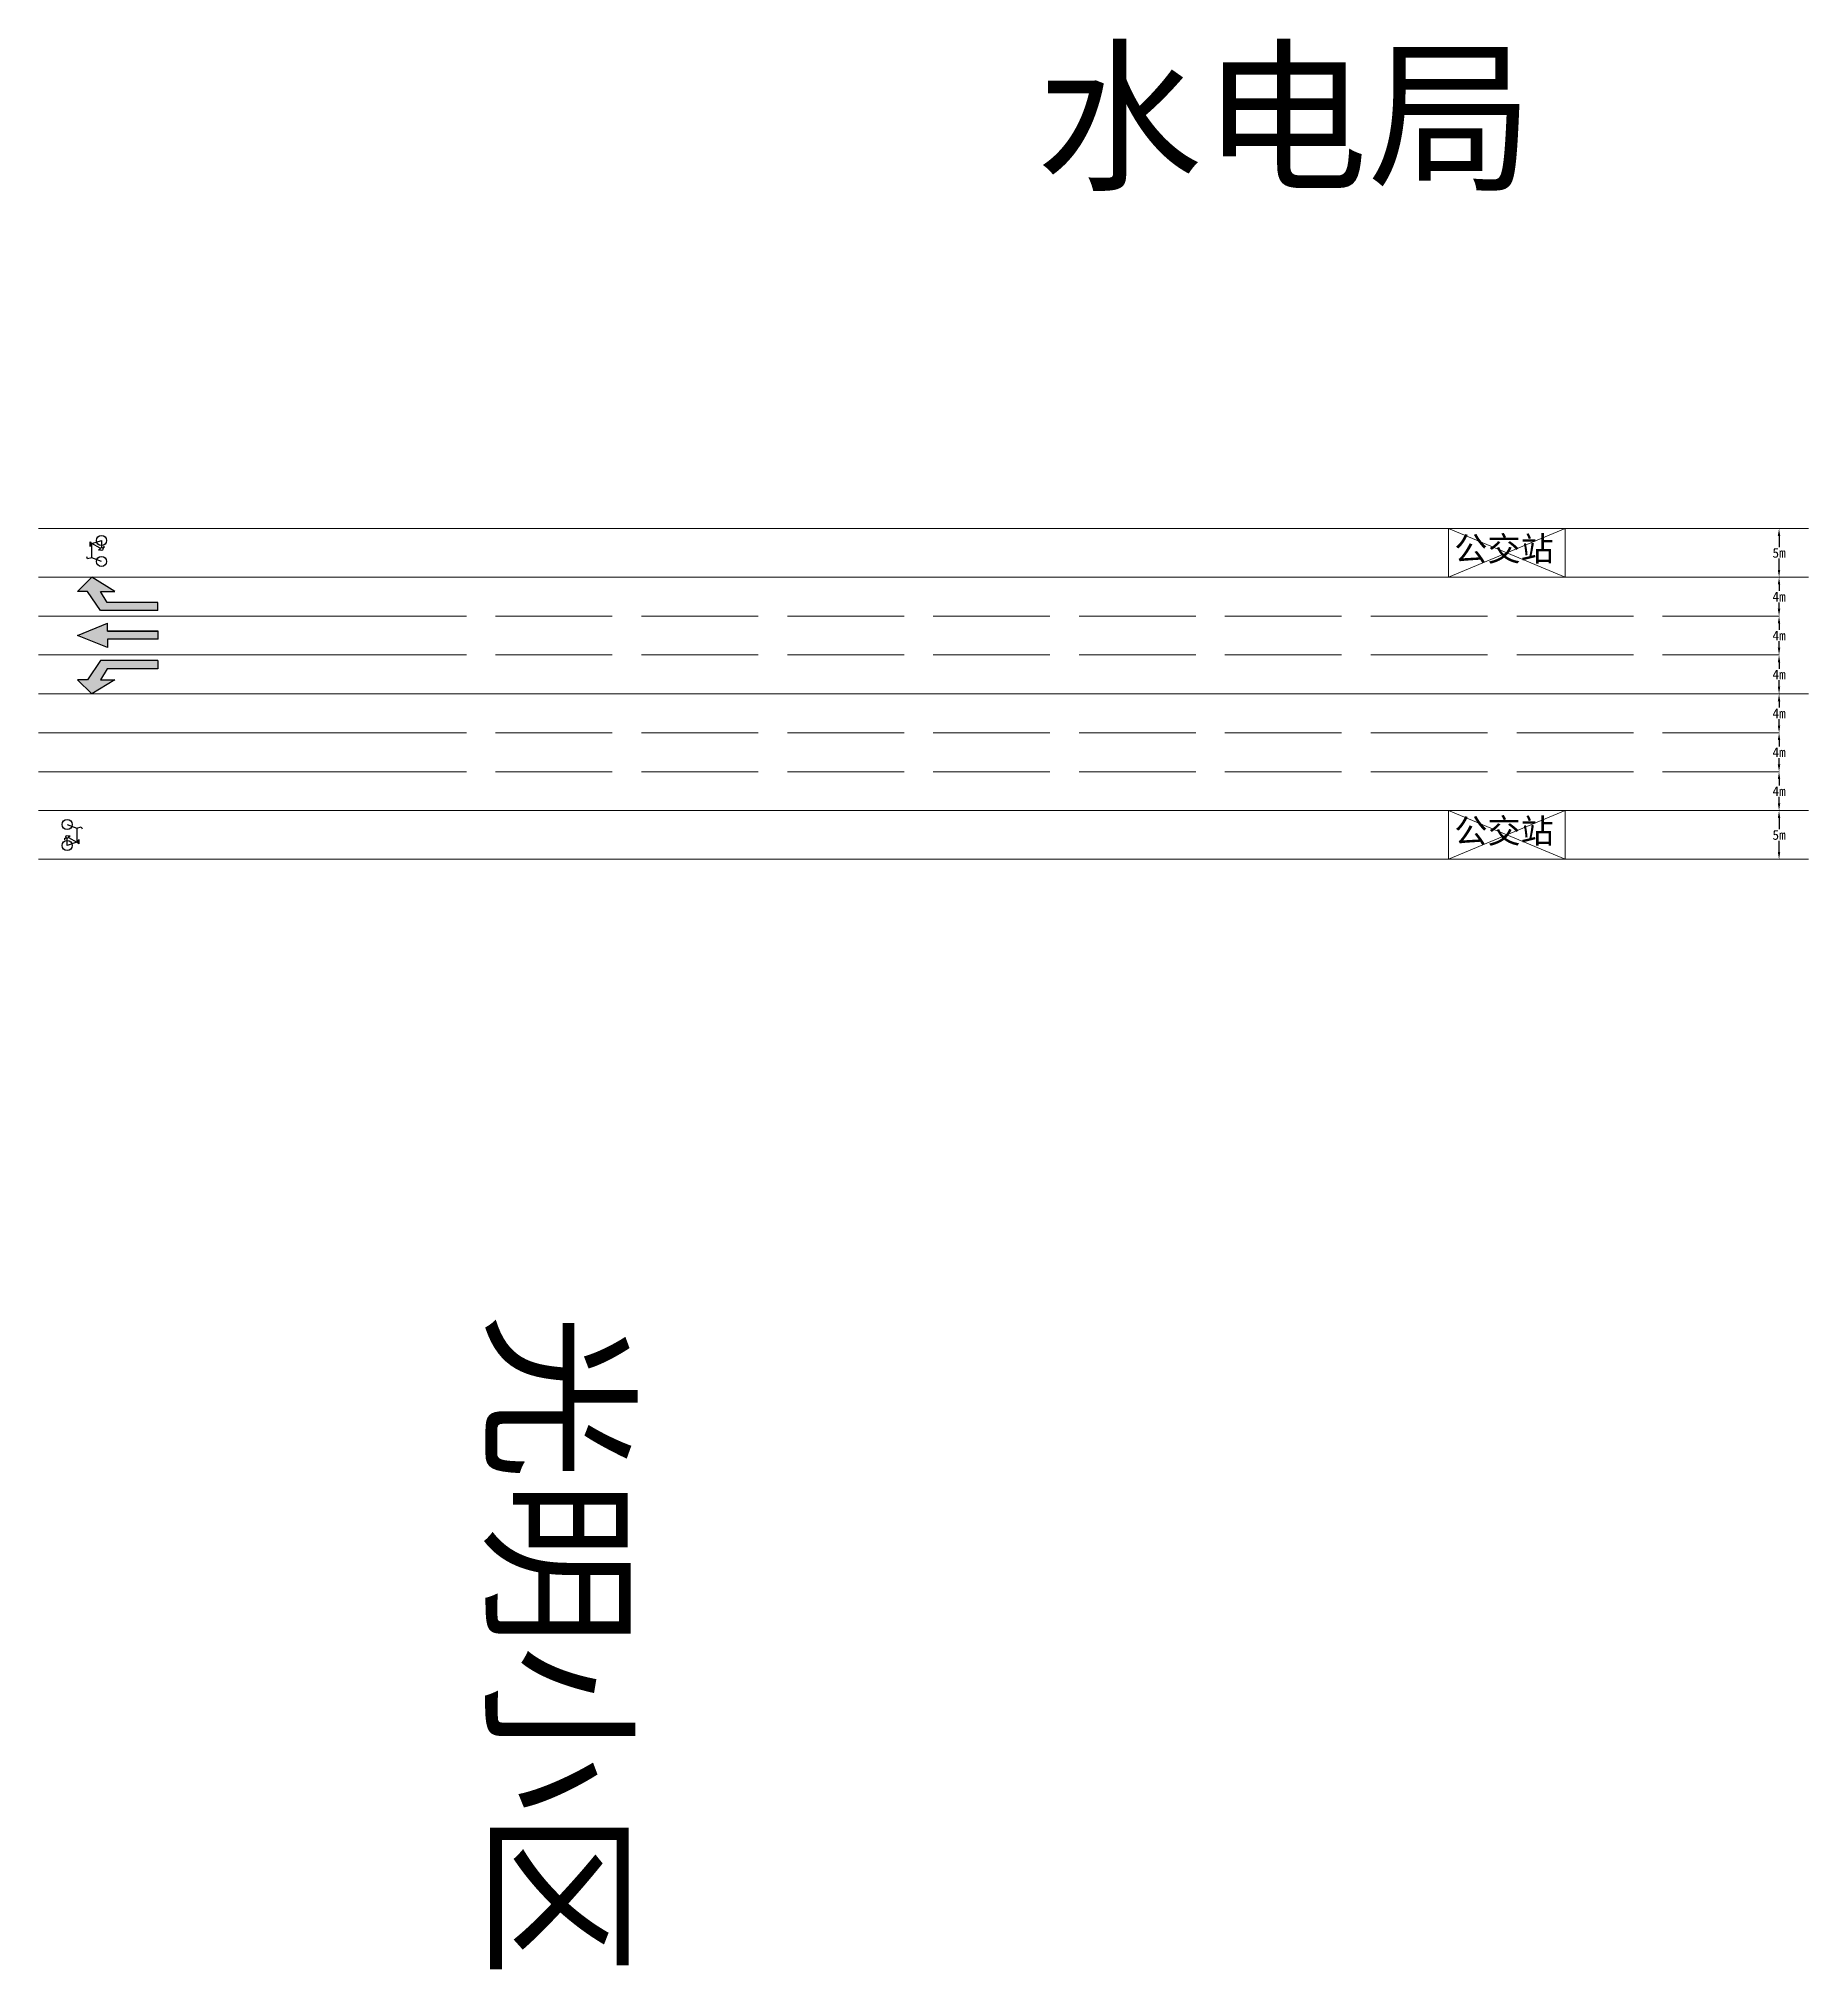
# Model space of a CAD drawing. Header units: millimetres. Extents: x -314 to 886, y 2238 to 2743.
# Drawn here: x 704.2 to 886.2, y 2306.7 to 2505.1 of the extents above; entities that cross this region are included whole.
import ezdxf

# ---------------------------------------------------------------- set-up
doc = ezdxf.new("R2010")
doc.units = ezdxf.units.MM
doc.linetypes.add('ACAD_ISO02W100', pattern=[15, 12, -3])
doc.layers.add('块插入图层', color=7, linetype='Continuous')
doc.layers.add('标志标线层', color=6, linetype='Continuous', lineweight=15)
doc.layers.add('路口层', color=4, linetype='Continuous', lineweight=9)
doc.styles.get("Standard").update_dxf_attribs({"font": ''})
doc.styles.get('Standard').set_extended_font_data('SimSun')
doc.dimstyles.new('m', dxfattribs={"dimtxt": 1, "dimasz": 0.75, "dimexe": 0.18, "dimexo": 0.0625, "dimgap": 0.09, "dimtad": 0, "dimtih": 1, "dimtoh": 1, "dimdsep": 46, "dimtxsty": 'Standard', "dimcen": 0.09, "dimse1": 1, "dimse2": 1, "dimadec": 0, "dimazin": 0, "dimtfac": 1, "dimtofl": 0, "dimtmove": 0, "dimatfit": 3, "dimfxl": 0.18, "dimtolj": 1, "dimtzin": 0, "dimarcsym": 0})

msp = doc.modelspace()

# ---------------------------------------------------------------- texts
at = {"layer": '标志标线层'}
msp.add_text('水电局', height=12.5, dxfattribs=at).set_placement((806.783, 2490.849))
msp.add_text('光明小区', height=12.5, rotation=270, dxfattribs=at).set_placement((751.458, 2374.035))
at = {"layer": '标志标线层', "char_height": 2.5, "attachment_point": 1}
for insert in [(849.762, 2453.937), (849.762, 2424.937)]:
    msp.add_mtext_dynamic_manual_height_columns('公交站', width=12, gutter_width=12.5, heights=[0], dxfattribs=dict(at, insert=insert))

# ---------------------------------------------------------------- blocks, each defined once
blk = doc.blocks.new('*D50')
at = {"layer": 'Defpoints', "color": 0}
for p in [(883.16, 2425.77), (886.18, 2425.77), (886.18, 2420.77)]:
    blk.add_point(p, dxfattribs=at)
at = {"layer": '标志标线层', "color": 0, "lineweight": -2}
for p, q in [((883.16, 2425.02), (883.16, 2423.86)), ((883.16, 2421.52), (883.16, 2422.68))]:
    blk.add_line(p, q, dxfattribs=at)
at = {"layer": '标志标线层', "color": 0}
for points in [[(883.03, 2425.02), (883.28, 2425.02), (883.16, 2425.77)], [(883.03, 2421.52), (883.28, 2421.52), (883.16, 2420.77)]]:
    blk.add_solid(points, dxfattribs=at)
at = {"layer": '标志标线层', "color": 0, "insert": (883.16, 2423.27), "char_height": 1, "attachment_point": 5}
blk.add_mtext('\\A1;5m', dxfattribs=at)
blk = doc.blocks.new('*D40')
at = {"layer": 'Defpoints', "color": 0}
for p in [(783.16, 2429.77), (883.16, 2429.77), (883.16, 2425.77)]:
    blk.add_point(p, dxfattribs=at)
at = {"layer": '标志标线层', "color": 0, "lineweight": -2}
for p, q in [((883.16, 2429.02), (883.16, 2428.36)), ((883.16, 2426.52), (883.16, 2427.18))]:
    blk.add_line(p, q, dxfattribs=at)
at = {"layer": '标志标线层', "color": 0}
for points in [[(883.03, 2429.02), (883.28, 2429.02), (883.16, 2429.77)], [(883.03, 2426.52), (883.28, 2426.52), (883.16, 2425.77)]]:
    blk.add_solid(points, dxfattribs=at)
at = {"layer": '标志标线层', "color": 0, "insert": (883.16, 2427.77), "char_height": 1, "attachment_point": 5}
blk.add_mtext('\\A1;4m', dxfattribs=at)
blk = doc.blocks.new('*D41')
at = {"layer": 'Defpoints', "color": 0}
for p in [(883.16, 2433.77), (883.16, 2433.77), (883.16, 2429.77)]:
    blk.add_point(p, dxfattribs=at)
at = {"layer": '标志标线层', "color": 0, "lineweight": -2}
for p, q in [((883.16, 2433.02), (883.16, 2432.36)), ((883.16, 2430.52), (883.16, 2431.18))]:
    blk.add_line(p, q, dxfattribs=at)
at = {"layer": '标志标线层', "color": 0}
for points in [[(883.03, 2433.02), (883.28, 2433.02), (883.16, 2433.77)], [(883.03, 2430.52), (883.28, 2430.52), (883.16, 2429.77)]]:
    blk.add_solid(points, dxfattribs=at)
at = {"layer": '标志标线层', "color": 0, "insert": (883.16, 2431.77), "char_height": 1, "attachment_point": 5}
blk.add_mtext('\\A1;4m', dxfattribs=at)
blk = doc.blocks.new('*D42')
at = {"layer": 'Defpoints', "color": 0}
for p in [(783.16, 2437.77), (883.16, 2437.77), (883.16, 2433.77)]:
    blk.add_point(p, dxfattribs=at)
at = {"layer": '标志标线层', "color": 0, "lineweight": -2}
for p, q in [((883.16, 2437.02), (883.16, 2436.36)), ((883.16, 2434.52), (883.16, 2435.18))]:
    blk.add_line(p, q, dxfattribs=at)
at = {"layer": '标志标线层', "color": 0}
for points in [[(883.03, 2437.02), (883.28, 2437.02), (883.16, 2437.77)], [(883.03, 2434.52), (883.28, 2434.52), (883.16, 2433.77)]]:
    blk.add_solid(points, dxfattribs=at)
at = {"layer": '标志标线层', "color": 0, "insert": (883.16, 2435.77), "char_height": 1, "attachment_point": 5}
blk.add_mtext('\\A1;4m', dxfattribs=at)
blk = doc.blocks.new('*D43')
at = {"layer": 'Defpoints', "color": 0}
for p in [(883.16, 2441.77), (883.16, 2441.77), (883.16, 2437.77)]:
    blk.add_point(p, dxfattribs=at)
at = {"layer": '标志标线层', "color": 0, "lineweight": -2}
for p, q in [((883.16, 2441.02), (883.16, 2440.36)), ((883.16, 2438.52), (883.16, 2439.18))]:
    blk.add_line(p, q, dxfattribs=at)
at = {"layer": '标志标线层', "color": 0}
for points in [[(883.03, 2441.02), (883.28, 2441.02), (883.16, 2441.77)], [(883.03, 2438.52), (883.28, 2438.52), (883.16, 2437.77)]]:
    blk.add_solid(points, dxfattribs=at)
at = {"layer": '标志标线层', "color": 0, "insert": (883.16, 2439.77), "char_height": 1, "attachment_point": 5}
blk.add_mtext('\\A1;4m', dxfattribs=at)
blk = doc.blocks.new('*D44')
at = {"layer": 'Defpoints', "color": 0}
for p in [(883.16, 2445.77), (883.16, 2445.77), (883.16, 2441.77)]:
    blk.add_point(p, dxfattribs=at)
at = {"layer": '标志标线层', "color": 0, "lineweight": -2}
for p, q in [((883.16, 2445.02), (883.16, 2444.36)), ((883.16, 2442.52), (883.16, 2443.18))]:
    blk.add_line(p, q, dxfattribs=at)
at = {"layer": '标志标线层', "color": 0}
for points in [[(883.03, 2445.02), (883.28, 2445.02), (883.16, 2445.77)], [(883.03, 2442.52), (883.28, 2442.52), (883.16, 2441.77)]]:
    blk.add_solid(points, dxfattribs=at)
at = {"layer": '标志标线层', "color": 0, "insert": (883.16, 2443.77), "char_height": 1, "attachment_point": 5}
blk.add_mtext('\\A1;4m', dxfattribs=at)
blk = doc.blocks.new('*D45')
at = {"layer": 'Defpoints', "color": 0}
for p in [(883.16, 2449.77), (883.16, 2449.77), (883.16, 2445.77)]:
    blk.add_point(p, dxfattribs=at)
at = {"layer": '标志标线层', "color": 0, "lineweight": -2}
for p, q in [((883.16, 2449.02), (883.16, 2448.36)), ((883.16, 2446.52), (883.16, 2447.18))]:
    blk.add_line(p, q, dxfattribs=at)
at = {"layer": '标志标线层', "color": 0}
for points in [[(883.03, 2449.02), (883.28, 2449.02), (883.16, 2449.77)], [(883.03, 2446.52), (883.28, 2446.52), (883.16, 2445.77)]]:
    blk.add_solid(points, dxfattribs=at)
at = {"layer": '标志标线层', "color": 0, "insert": (883.16, 2447.77), "char_height": 1, "attachment_point": 5}
blk.add_mtext('\\A1;4m', dxfattribs=at)
blk = doc.blocks.new('*D46')
at = {"layer": 'Defpoints', "color": 0}
for p in [(883.16, 2454.77), (883.16, 2454.77), (883.16, 2449.77)]:
    blk.add_point(p, dxfattribs=at)
at = {"layer": '标志标线层', "color": 0, "lineweight": -2}
for p, q in [((883.16, 2454.02), (883.16, 2452.86)), ((883.16, 2450.52), (883.16, 2451.68))]:
    blk.add_line(p, q, dxfattribs=at)
at = {"layer": '标志标线层', "color": 0}
for points in [[(883.03, 2454.02), (883.28, 2454.02), (883.16, 2454.77)], [(883.03, 2450.52), (883.28, 2450.52), (883.16, 2449.77)]]:
    blk.add_solid(points, dxfattribs=at)
at = {"layer": '标志标线层', "color": 0, "insert": (883.16, 2452.27), "char_height": 1, "attachment_point": 5}
blk.add_mtext('\\A1;5m', dxfattribs=at)
blk = doc.blocks.new('直行线')
h = blk.add_hatch(color=6)
h.dxf.hatch_style = 1
h.paths.add_polyline_path([(-29.3, -74.4), (-9.3, -74.4), (-9.3, -199.4), (10.7, -199.4), (10.7, -74.4), (30.7, -74.4), (0, 0)])
at = {"color": 6}
for p, q in [((-29.3, -74.4), (0, 0)), ((0, 0), (30.7, -74.4)), ((-9.3, -74.4), (-29.3, -74.4)), ((-9.3, -199.4), (-9.3, -74.4)), ((10.7, -199.4), (10.7, -74.4)), ((10.7, -74.4), (10.7, -199.4)), ((10.7, -74.4), (30.7, -74.4)), ((-9.3, -199.4), (10.7, -199.4))]:
    blk.add_line(p, q, dxfattribs=at)
blk = doc.blocks.new('右转线')
h = blk.add_hatch(color=6)
h.dxf.hatch_style = 1
h.paths.add_polyline_path([(0, 0), (-35.1, 35.3), (-35.1, 10.9), (-82.2, -21.6), (-82.2, -38.2), (-82.2, -163.2), (-62.2, -163.2), (-62.2, -38.2), (-35.1, -21.6), (-35.1, -56.6)])
at = {"color": 6}
for p, q in [((-82.2, -21.6), (-35.1, 10.9)), ((-35.1, 10.9), (-35.1, 35.3)), ((-35.1, 35.3), (0, 0)), ((-35.1, -56.6), (0, 0)), ((-82.2, -38.2), (-82.2, -21.6)), ((-82.2, -163.2), (-82.2, -38.2)), ((-62.2, -38.2), (-35.1, -21.6)), ((-62.2, -163.2), (-62.2, -38.2)), ((-35.1, -21.6), (-35.1, -56.6)), ((-82.2, -163.2), (-62.2, -163.2))]:
    blk.add_line(p, q, dxfattribs=at)
blk = doc.blocks.new('左转线')
h = blk.add_hatch(color=6)
h.dxf.hatch_style = 1
h.paths.add_polyline_path([(35.1, -56.6), (35.1, -21.6), (62.2, -38.2), (62.2, -163.2), (82.2, -163.2), (82.2, -38.2), (82.2, -21.6), (35.1, 10.9), (35.1, 35.3), (0, 0)])
at = {"color": 6}
for p, q in [((35.1, 35.3), (0, 0)), ((35.1, -56.6), (0, 0)), ((35.1, 10.9), (35.1, 35.3)), ((82.2, -21.6), (35.1, 10.9)), ((62.2, -38.2), (35.1, -21.6)), ((35.1, -21.6), (35.1, -56.6)), ((62.2, -163.2), (62.2, -38.2)), ((82.2, -38.2), (82.2, -21.6)), ((82.2, -163.2), (82.2, -38.2)), ((82.2, -163.2), (62.2, -163.2))]:
    blk.add_line(p, q, dxfattribs=at)
blk = doc.blocks.new('自行车道')
at = {"color": 6}
for p, q in [((-7.3, -19.3), (0, 0)), ((-2.5, 8.2), (1.4, 10)), ((0, 0), (-2.5, 8.2)), ((0, 0), (27.8, 0)), ((18.7, -16.7), (27.8, 0)), ((27.8, 1.5), (22.2, 3.5)), ((22.2, 3.5), (31.1, 3.5)), ((31.1, 3.5), (27.8, 1.5)), ((27.8, 0), (27.8, 1.5)), ((27.8, 0), (34.1, -19.3)), ((14.2, -14.5), (16.9, -14.5)), ((16.1, -16.5), (15.4, -14.5)), ((19.2, -21.5), (21.3, -23.7)), ((23, -23.7), (19.6, -23.7)), ((34.1, -19.3), (20.2, -19.3))]:
    blk.add_line(p, q, dxfattribs=at)
for centre, radius in [((-7.3, -19.3), 10), ((17.2, -19.3), 3), ((34.1, -19.3), 10)]:
    blk.add_circle(centre, radius, dxfattribs=at)

# ---------------------------------------------------------------- dimensions: what is measured, and where the dimension line sits
at = {"layer": '标志标线层'}
for base, p1, p2, picture, middle in [((883.157, 2454.774), (883.157, 2449.774), (883.157, 2454.774), '*D46', (883.157, 2452.274)), ((883.157, 2449.774), (883.157, 2445.774), (883.157, 2449.774), '*D45', (883.157, 2447.774)), ((883.157, 2445.774), (883.157, 2441.774), (883.157, 2445.774), '*D44', (883.157, 2443.774)), ((883.157, 2441.774), (883.157, 2437.774), (883.157, 2441.774), '*D43', (883.157, 2439.774)), ((883.157, 2437.774), (883.157, 2433.774), (783.157, 2437.774), '*D42', (883.157, 2435.774)), ((883.157, 2433.774), (883.157, 2429.774), (883.157, 2433.774), '*D41', (883.157, 2431.774)), ((883.157, 2429.774), (883.157, 2425.774), (783.157, 2429.774), '*D40', (883.157, 2427.774)), ((883.157, 2425.774), (886.175, 2420.774), (886.175, 2425.774), '*D50', (883.157, 2423.274))]:
    dim = msp.add_linear_dim(base=base, p1=p1, p2=p2, angle=270, dimstyle='m', override={"dimpost": 'm'}, dxfattribs=at)
    dim.commit()
    dim.dimension.update_dxf_attribs({"geometry": picture, "text_midpoint": middle})

# ---------------------------------------------------------------- linework, layer by layer
at = {"layer": '标志标线层'}
for p, q in [((849.175, 2454.774), (849.175, 2449.774)), ((849.175, 2454.774), (861.175, 2449.774)), ((861.175, 2454.774), (849.175, 2449.774)), ((861.175, 2454.774), (849.175, 2454.774)), ((861.175, 2449.774), (861.175, 2454.774)), ((886.175, 2449.774), (704.175, 2449.774)), ((849.175, 2449.774), (861.175, 2449.774)), ((736.175, 2445.774), (704.175, 2445.774)), ((736.175, 2441.774), (704.175, 2441.774)), ((886.175, 2437.774), (704.175, 2437.774)), ((736.175, 2433.774), (704.175, 2433.774)), ((736.175, 2429.774), (704.175, 2429.774)), ((886.175, 2425.774), (704.175, 2425.774)), ((849.175, 2425.774), (849.175, 2420.774)), ((849.175, 2425.774), (861.175, 2420.774)), ((861.175, 2425.774), (849.175, 2420.774)), ((861.175, 2425.774), (849.175, 2425.774)), ((861.175, 2420.774), (861.175, 2425.774)), ((849.175, 2420.774), (861.175, 2420.774))]:
    msp.add_line(p, q, dxfattribs=at)
at = {"layer": '标志标线层', "linetype": 'ACAD_ISO02W100'}
for p, q in [((736.175, 2445.774), (886.175, 2445.774)), ((736.175, 2441.774), (886.175, 2441.774)), ((736.175, 2433.774), (886.175, 2433.774)), ((736.175, 2429.774), (886.175, 2429.774))]:
    msp.add_line(p, q, dxfattribs=at)
at = {"layer": '路口层'}
for p, q in [((844.109, 2454.774), (704.175, 2454.774)), ((886.175, 2454.774), (844.109, 2454.774)), ((849.175, 2449.774), (859.175, 2449.774)), ((844.109, 2420.774), (704.175, 2420.774)), ((886.175, 2420.774), (844.109, 2420.774)), ((849.175, 2420.774), (859.175, 2420.774))]:
    msp.add_line(p, q, dxfattribs=at)

# ---------------------------------------------------------------- block references
at = {"layer": '块插入图层', "color": 6, "lineweight": 5}
for name, p, xscale, yscale, zscale, rotation in [('自行车道', (709.646, 2451.774), 0.05208333333333333, 0.05208333333333333, 0.05208333333333333, 89.99999999999999), ('右转线', (709.646, 2449.774), 0.04166666666666666, 0.04166666666666666, 0.04166666666666666, 89.99999999999999), ('直行线', (708.175, 2443.774), 0.04166666666666666, 0.04166666666666666, 0.04166666666666666, 89.99999999999999), ('左转线', (709.646, 2437.774), 0.04166666666666666, 0.04166666666666666, 0.04166666666666666, 89.99999999999999), ('自行车道', (708.121, 2423.969), 0.05208333333333333, 0.05208333333333333, 0.05208333333333333, 270)]:
    msp.add_blockref(name, p, dxfattribs=dict(at, xscale=xscale, yscale=yscale, zscale=zscale, rotation=rotation))

msp.set_redraw_order([(e.dxf.handle, doc.entitydb.next_handle()) for e in msp.query("TEXT MTEXT ATTDEF DIMENSION ARC_DIMENSION")])  # texts and dimensions are drawn at this point

doc.saveas('drawing.dxf')
